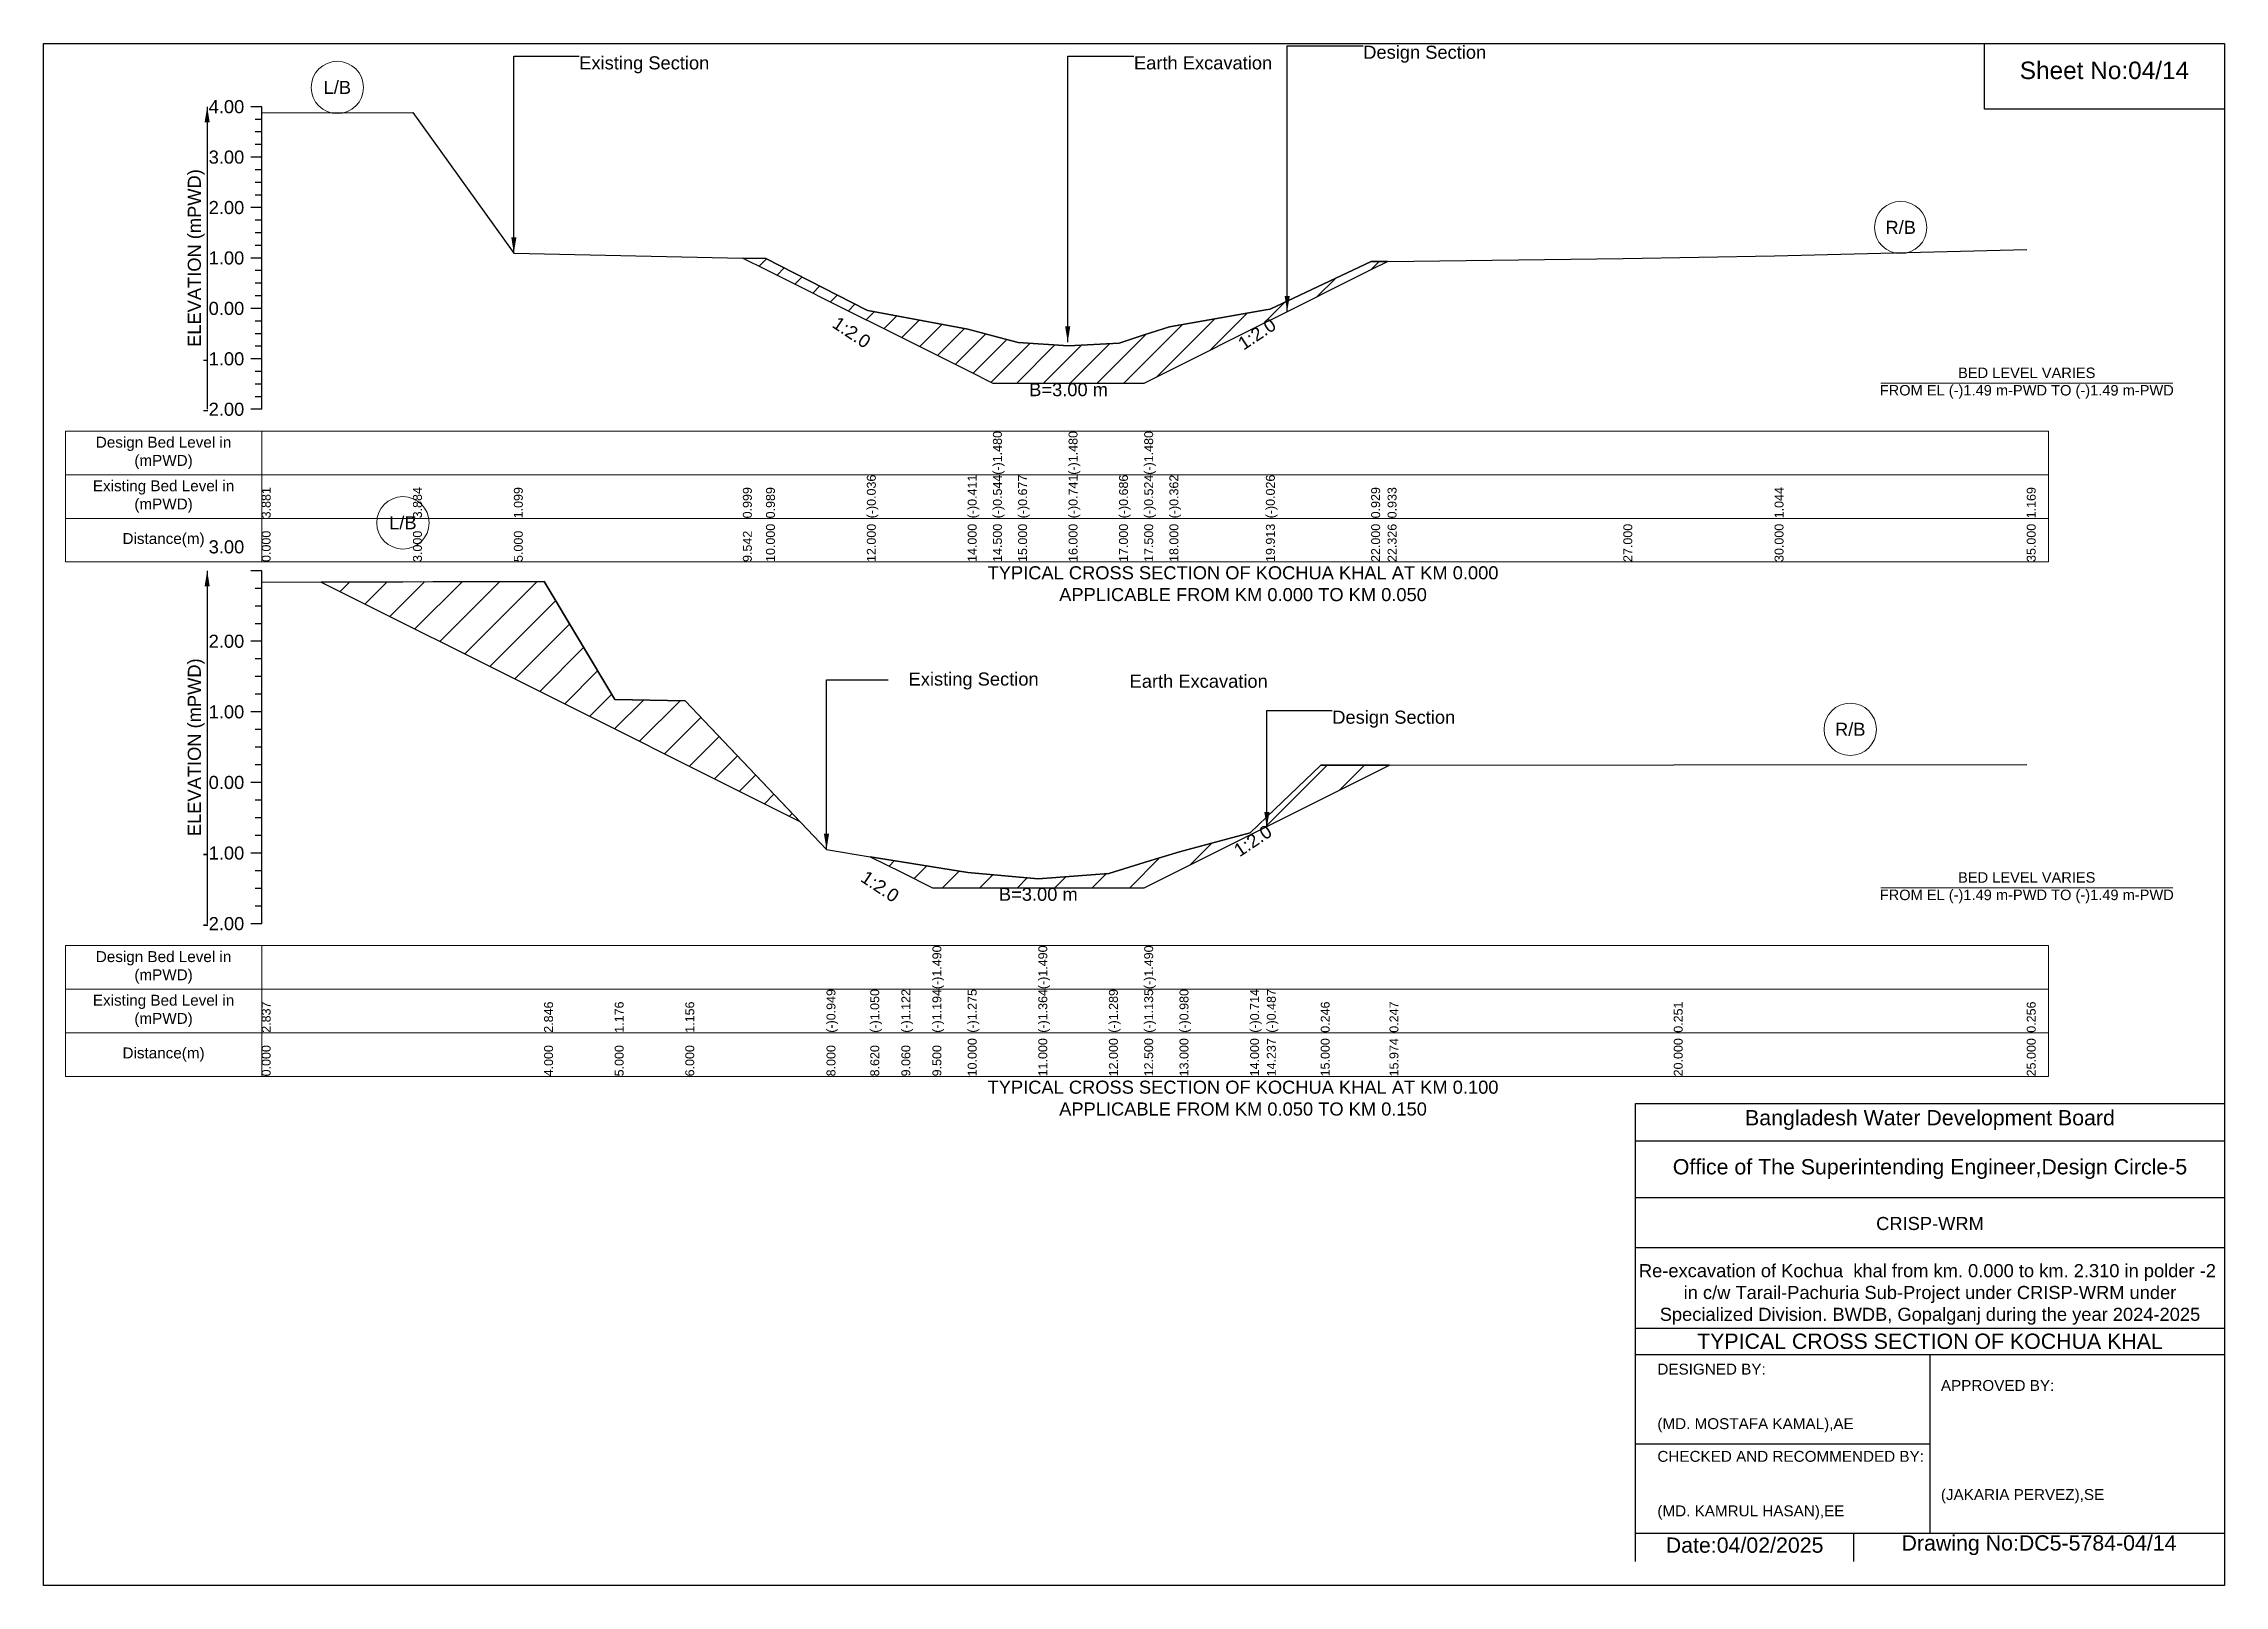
# Model space of a CAD drawing. Header units: inches. Extents: x 91000 to 258000, y -5743 to 6664.
# Drawn here: x 130000 to 138000, y -5743 to -87 of the extents above; entities that cross this region are included whole.
import ezdxf

# ---------------------------------------------------------------- set-up
doc = ezdxf.new("R2010")
doc.units = ezdxf.units.IN
doc.header["$LTSCALE"] = 7
doc.header["$MEASUREMENT"] = 0
for name, color, linetype, lineweight in [('Cross section Data Border', 7, 'Continuous', 9), ('Cross Section Labels', 7, 'Continuous', 9), ('Existing_Bed_Level for Xsection', 7, 'Continuous', 25)]:
    doc.layers.add(name, color=color, linetype=linetype, lineweight=lineweight)
doc.styles.get("Standard").update_dxf_attribs({"font": 'arial.ttf'})
doc.dimstyles.get("Standard").update_dxf_attribs({"dimtxt": 0.18, "dimasz": 0.18, "dimexe": 0.18, "dimexo": 0.0625, "dimgap": 0.09, "dimtad": 0, "dimtih": 1, "dimtoh": 1, "dimdec": 4, "dimzin": 0, "dimdsep": 46, "dimtxsty": 'Standard', "dimcen": 0.09, "dimadec": 0, "dimazin": 0, "dimtfac": 1, "dimtdec": 4, "dimtofl": 0, "dimtmove": 0, "dimatfit": 3, "dimfxl": 1, "dimtolj": 1, "dimtzin": 0, "dimarcsym": 0})
pattern_1 = [(45, (0, -87.28), (-68.677746, 68.677746), [])]

msp = doc.modelspace()

# ---------------------------------------------------------------- texts
at = {"attachment_point": 5}
for s, insert, char_height in [('Sheet No:04/14', (137560, -185.8), 64), ('Bangladesh Water Development Board', (136920, -4036), 56), ('Office of The Superintending Engineer,Design Circle-5', (136920, -4216), 56)]:
    msp.add_mtext(s, dxfattribs=dict(at, insert=insert, char_height=char_height))
for s, insert, char_height, width, attachment_point in [('CRISP-WRM', (136920, -4416), 48, 2240, 5), ('Re-excavation of Kochua  khal from km. 0.000 to km. 2.310 in polder -2  in c/w Tarail-Pachuria Sub-Project under CRISP-WRM under Specialized Division. BWDB, Gopalganj during the year 2024-2025', (136920, -4676), 48, 2160, 5), ('TYPICAL CROSS SECTION OF KOCHUA KHAL', (136920, -4848), 56, 2240, 5), ('DESIGNED BY:^J^J^J(MD. MOSTAFA KAMAL),AE', (135920, -5056), 40, 1120, 4), ('APPROVED BY:^J^J^J^J^J^J(JAKARIA PERVEZ),SE', (136960, -5216), 40, 1120, 4), ('CHECKED AND RECOMMENDED BY:^J^J^J(MD. KAMRUL HASAN),EE', (135920, -5376), 40, 1120, 4), ('Date:04/02/2025', (136240, -5596), 56, 1120, 5), ('Drawing No:DC5-5784-04/14', (137320, -5596), 56, 1760, 5)]:
    msp.add_mtext(s, dxfattribs=dict(insert=insert, char_height=char_height, width=width, attachment_point=attachment_point))
at = {"layer": 'Cross section Data Border', "char_height": 40, "width": 640, "attachment_point": 5}
for s, insert in [('Design Bed Level in (mPWD)', (130440, -1588.9)), ('Existing Bed Level in (mPWD)', (130440, -1748.9)), ('Distance(m)', (130440, -1908.9)), ('Design Bed Level in (mPWD)', (130440, -3476)), ('Existing Bed Level in (mPWD)', (130440, -3636)), ('Distance(m)', (130440, -3796))]:
    msp.add_mtext(s, dxfattribs=dict(at, insert=insert))
at = {"layer": 'Cross Section Labels'}
for s, insert, char_height, attachment_point in [('Existing Section', (131965, -133.9), 48, 1), ('Earth Excavation', (134000, -133.9), 48, 1), ('Design Section', (134841, -94.9), 48, 1), ('L/B', (131077.5, -248.2), 48, 5), ('R/B', (136812.5, -761.7), 48, 5), ('BED LEVEL VARIES ^JFROM EL (-)1.49 m-PWD TO (-)1.49 m-PWD', (137275, -1332.7), 38.4, 5), ('B=3.00 m', (133760, -1332.7), 48, 2), ('L/B', (131318, -1845.3), 48, 5), ('TYPICAL CROSS SECTION OF KOCHUA KHAL AT KM 0.000^JAPPLICABLE FROM KM 0.000 TO KM 0.050', (134400, -2068.9), 48, 5), ('Existing Section', (133173.2, -2394.4), 48, 1), ('Earth Excavation', (133983.8, -2402.3), 48, 1), ('Design Section', (134727.4, -2534.3), 48, 1), ('R/B', (136627.5, -2602.9), 48, 5), ('B=3.00 m', (133649, -3183.9), 48, 2), ('BED LEVEL VARIES ^JFROM EL (-)1.49 m-PWD TO (-)1.49 m-PWD', (137275, -3183.9), 38.4, 5), ('TYPICAL CROSS SECTION OF KOCHUA KHAL AT KM 0.100^JAPPLICABLE FROM KM 0.050 TO KM 0.150', (134400, -3956), 48, 5)]:
    msp.add_mtext(s, dxfattribs=dict(at, insert=insert, char_height=char_height, attachment_point=attachment_point))
at = {"layer": 'Cross Section Labels', "char_height": 48, "attachment_point": 2}
for insert, rotation in [((132977.6, -1126.5), 326.30993), ((134437.6, -1132.6), 33.69007), ((134422.6, -2991.4), 33.69007), ((133081.8, -3159.3), 326.30993)]:
    msp.add_mtext('1:2.0', dxfattribs=dict(at, insert=insert, rotation=rotation))
at = {"layer": 'Existing_Bed_Level for Xsection', "char_height": 48, "attachment_point": 6}
for s, insert in [('4.00', (130736, -318.9)), ('3.00', (130736, -503.9)), ('2.00', (130736, -688.9)), ('1.00', (130736, -873.9)), ('0.00', (130736, -1058.9)), ('-1.00', (130736, -1243.9)), ('-2.00', (130736, -1428.9)), ('3.00', (130736, -1933.7)), ('2.00', (130736, -2280)), ('1.00', (130736, -2539)), ('0.00', (130736, -2798)), ('-1.00', (130736, -3057)), ('-2.00', (130736, -3316))]:
    msp.add_mtext(s, dxfattribs=dict(at, insert=insert))
at = {"layer": 'Existing_Bed_Level for Xsection', "rotation": 90}
for s, insert, char_height, attachment_point in [('ELEVATION (mPWD)', (130560, -873.9), 48, 5), ('(-)1.480', (133482.5, -1668.9), 32.8, 1), ('(-)1.480', (133760, -1668.9), 32.8, 1), ('(-)1.480', (134037.5, -1668.9), 32.8, 1), ('(-)0.036', (133020, -1828.9), 32.8, 1), ('(-)0.411', (133390, -1828.9), 32.8, 1), ('(-)0.544', (133482.5, -1828.9), 32.8, 1), ('(-)0.677', (133575, -1828.9), 32.8, 1), ('(-)0.741', (133760, -1828.9), 32.8, 1), ('(-)0.686', (133945, -1828.9), 32.8, 1), ('(-)0.524', (134037.5, -1828.9), 32.8, 1), ('(-)0.362', (134130, -1828.9), 32.8, 1), ('(-)0.026', (134483.9, -1828.9), 32.8, 1), ('3.881', (130800, -1828.9), 32.8, 1), ('3.884', (131355, -1828.9), 32.8, 1), ('1.099', (131725, -1828.9), 32.8, 1), ('0.999', (132565.2, -1828.9), 32.8, 1), ('0.989', (132650, -1828.9), 32.8, 1), ('0.929', (134870, -1828.9), 32.8, 1), ('0.933', (134930.3, -1828.9), 32.8, 1), ('1.044', (136350, -1828.9), 32.8, 1), ('1.169', (137275, -1828.9), 32.8, 1), ('0.000', (130800, -1988.9), 32.8, 1), ('3.000', (131355, -1988.9), 32.8, 1), ('5.000', (131725, -1988.9), 32.8, 1), ('9.542', (132565.2, -1988.9), 32.8, 1), ('10.000', (132650, -1988.9), 32.8, 1), ('12.000', (133020, -1988.9), 32.8, 1), ('14.000', (133390, -1988.9), 32.8, 1), ('14.500', (133482.5, -1988.9), 32.8, 1), ('15.000', (133575, -1988.9), 32.8, 1), ('16.000', (133760, -1988.9), 32.8, 1), ('17.000', (133945, -1988.9), 32.8, 1), ('17.500', (134037.5, -1988.9), 32.8, 1), ('18.000', (134130, -1988.9), 32.8, 1), ('19.913', (134483.9, -1988.9), 32.8, 1), ('22.000', (134870, -1988.9), 32.8, 1), ('22.326', (134930.3, -1988.9), 32.8, 1), ('27.000', (135795, -1988.9), 32.8, 1), ('30.000', (136350, -1988.9), 32.8, 1), ('35.000', (137275, -1988.9), 32.8, 1), ('ELEVATION (mPWD)', (130560, -2668.5), 48, 5), ('(-)1.490', (133260.5, -3556), 32.8, 1), ('(-)1.490', (133649, -3556), 32.8, 1), ('(-)1.490', (134037.5, -3556), 32.8, 1), ('(-)0.949', (132872, -3716), 32.8, 1), ('(-)1.050', (133032.6, -3716), 32.8, 1), ('(-)1.122', (133146.6, -3716), 32.8, 1), ('(-)1.194', (133260.5, -3716), 32.8, 1), ('(-)1.275', (133390, -3716), 32.8, 1), ('(-)1.364', (133649, -3716), 32.8, 1), ('(-)1.289', (133908, -3716), 32.8, 1), ('(-)1.135', (134037.5, -3716), 32.8, 1), ('(-)0.980', (134167, -3716), 32.8, 1), ('(-)0.714', (134426, -3716), 32.8, 1), ('(-)0.487', (134487.4, -3716), 32.8, 1), ('2.837', (130800, -3716), 32.8, 1), ('2.846', (131836, -3716), 32.8, 1), ('1.176', (132095, -3716), 32.8, 1), ('1.156', (132354, -3716), 32.8, 1), ('0.246', (134685, -3716), 32.8, 1), ('0.247', (134937.3, -3716), 32.8, 1), ('0.251', (135980, -3716), 32.8, 1), ('0.256', (137275, -3716), 32.8, 1), ('10.000', (133390, -3876), 32.8, 1), ('11.000', (133649, -3876), 32.8, 1), ('12.000', (133908, -3876), 32.8, 1), ('12.500', (134037.5, -3876), 32.8, 1), ('13.000', (134167, -3876), 32.8, 1), ('14.000', (134426, -3876), 32.8, 1), ('14.237', (134487.4, -3876), 32.8, 1), ('15.000', (134685, -3876), 32.8, 1), ('15.974', (134937.3, -3876), 32.8, 1), ('20.000', (135980, -3876), 32.8, 1), ('25.000', (137275, -3876), 32.8, 1), ('0.000', (130800, -3876), 32.8, 1), ('4.000', (131836, -3876), 32.8, 1), ('5.000', (132095, -3876), 32.8, 1), ('6.000', (132354, -3876), 32.8, 1), ('8.000', (132872, -3876), 32.8, 1), ('8.620', (133032.6, -3876), 32.8, 1), ('9.060', (133146.6, -3876), 32.8, 1), ('9.500', (133260.5, -3876), 32.8, 1)]:
    msp.add_mtext(s, dxfattribs=dict(at, insert=insert, char_height=char_height, attachment_point=attachment_point))

# ---------------------------------------------------------------- hatches: boundary and pattern name
at = {"layer": 'Existing_Bed_Level for Xsection'}
h = msp.add_hatch(dxfattribs=at)
h.set_pattern_fill('ANSI31', color=256, scale=555, style=0)
h.paths.add_polyline_path([(132565.2, -874.1), (132650, -916.5), (133020, -1101.5), (133023.9, -1103.4), (133390, -1286.5), (133482.5, -1332.7), (133575, -1332.7), (133760, -1332.7), (133945, -1332.7), (134037.5, -1332.7), (134130, -1286.5), (134483.9, -1109.5), (134500, -1101.5), (134870, -916.5), (134930.3, -886.3), (134870, -887), (134500, -1061), (134483.9, -1063.8), (134130, -1125.9), (134037.5, -1155.9), (133945, -1185.8), (133760, -1196), (133575, -1184.2), (133482.5, -1159.6), (133390, -1135), (133023.9, -1066.3), (133020, -1065.6), (132650, -876)])
h = msp.add_hatch(dxfattribs=at)
h.set_pattern_fill('ANSI31', color=256, scale=777, style=0)
h.set_pattern_definition(pattern_1)
h.paths.add_polyline_path([(131018.1, -2062.7), (131836, -2471.7), (132095, -2601.2), (132354, -2730.7), (132774, -2940.7), (132354, -2498.6), (132095, -2493.4), (131836, -2060.9)])
h = msp.add_hatch(dxfattribs=at)
h.set_pattern_fill('ANSI31', color=256, scale=777, style=0)
h.set_pattern_definition(pattern_1)
h.paths.add_polyline_path([(133032.6, -3070), (133146.6, -3126.9), (133260.5, -3183.9), (133390, -3183.9), (133649, -3183.9), (133908, -3183.9), (134037.5, -3183.9), (134167, -3119.2), (134426, -2989.7), (134487.4, -2959), (134685, -2860.2), (134937.3, -2734), (134685, -2734.3), (134487.4, -2924), (134426, -2982.9), (134167, -3051.8), (134037.5, -3091.8), (133908, -3131.9), (133649, -3151.3), (133390, -3128.2), (133260.5, -3107.1), (133146.6, -3088.6)])

# ---------------------------------------------------------------- linework, layer by layer
for points in [[(130000, -87.3), (138000, -87.3), (138000, -5743.3), (130000, -5743.3)], [(137120, -87.3), (138000, -87.3), (138000, -327.3), (137120, -327.3)]]:
    msp.add_lwpolyline(points, close=True)
for points in [[(135840, -5656), (135840, -3976), (138000, -3976)], [(135840, -4112), (138000, -4112)], [(135840, -4320), (138000, -4320)], [(135840, -4504), (138000, -4504)], [(135840, -4800), (138000, -4800)], [(135840, -4896), (138000, -4896)], [(136920, -4896), (136920, -5552)], [(135840, -5224), (136920, -5224)], [(135840, -5552), (138000, -5552)], [(136640, -5552), (136640, -5656)]]:
    msp.add_lwpolyline(points)
at = {"layer": 'Cross section Data Border'}
for points in [[(130080, -1508.9), (137355, -1508.9), (137355, -1988.9), (130080, -1988.9)], [(130080, -3396), (137355, -3396), (137355, -3876), (130080, -3876)]]:
    msp.add_lwpolyline(points, close=True, dxfattribs=at)
for points in [[(130800, -1508.9), (130800, -1988.9)], [(130080, -1668.9), (137355, -1668.9)], [(130080, -1828.9), (137355, -1828.9)], [(130800, -3396), (130800, -3876)], [(130080, -3556), (137355, -3556)], [(130080, -3716), (137355, -3716)]]:
    msp.add_lwpolyline(points, dxfattribs=at)
at = {"layer": 'Cross Section Labels'}
for points in [[(136739.2, -1332.7), (137810.8, -1332.7)], [(136739.2, -3183.9), (137810.8, -3183.9)]]:
    msp.add_lwpolyline(points, dxfattribs=at)
for centre in [(131077.5, -248.2), (136812.5, -761.7), (131318, -1845.3), (136627.5, -2602.9)]:
    msp.add_circle(centre, 96, dxfattribs=at)
at = {"layer": 'Existing_Bed_Level for Xsection'}
for points in [[(130800, -318.9), (130760, -318.9)], [(130800, -1428.9), (130800, -1243.9), (130800, -1058.9), (130800, -873.9), (130800, -688.9), (130800, -503.9), (130800, -318.9)], [(130800, -365.2), (130776, -365.2)], [(130800, -340.9), (131355, -340.4), (131725, -855.6), (132565.2, -874.1), (132650, -876), (133020, -1065.6), (133023.9, -1066.3), (133390, -1135), (133482.5, -1159.6), (133482.5, -1159.6), (133575, -1184.2), (133760, -1196), (133760, -1196), (133945, -1185.8), (134037.5, -1155.9), (134037.5, -1155.9), (134130, -1125.9), (134483.9, -1063.8), (134500, -1061), (134870, -887), (134930.3, -886.3), (135795, -876), (136350, -865.8), (137275, -842.6)], [(130800, -411.4), (130776, -411.4)], [(130800, -457.7), (130776, -457.7)], [(130800, -503.9), (130760, -503.9)], [(130800, -550.2), (130776, -550.2)], [(130800, -596.4), (130776, -596.4)], [(130800, -688.9), (130760, -688.9)], [(130800, -642.7), (130776, -642.7)], [(130800, -735.2), (130776, -735.2)], [(130800, -781.4), (130776, -781.4)], [(130800, -873.9), (130760, -873.9)], [(130800, -827.7), (130776, -827.7)], [(130800, -920.2), (130776, -920.2)], [(130800, -966.4), (130776, -966.4)], [(130800, -1012.7), (130776, -1012.7)], [(130800, -1058.9), (130760, -1058.9)], [(130800, -1105.2), (130776, -1105.2)], [(130800, -1151.4), (130776, -1151.4)], [(130800, -1197.7), (130776, -1197.7)], [(130800, -1243.9), (130760, -1243.9)], [(130800, -1290.2), (130776, -1290.2)], [(130800, -1336.4), (130776, -1336.4)], [(130800, -1428.9), (130760, -1428.9)], [(130800, -1382.7), (130776, -1382.7)], [(130800, -2021), (130760, -2021)], [(130800, -3316), (130800, -3057), (130800, -2798), (130800, -2539), (130800, -2280), (130800, -2021)], [(130800, -2063.2), (131836, -2060.9), (132095, -2493.4), (132354, -2498.6), (132872, -3043.8), (133032.6, -3070), (133146.6, -3088.6), (133260.5, -3107.1), (133260.5, -3107.1), (133390, -3128.2), (133649, -3151.3), (133649, -3151.3), (133908, -3131.9), (134037.5, -3091.8), (134037.5, -3091.8), (134167, -3051.8), (134426, -2982.9), (134487.4, -2924), (134685, -2734.3), (134937.3, -2734), (135980, -2733), (137275, -2731.7)], [(130800, -2085.8), (130776, -2085.8)], [(130800, -2150.5), (130776, -2150.5)], [(130800, -2215.3), (130776, -2215.3)], [(130800, -2280), (130760, -2280)], [(130800, -2344.8), (130776, -2344.8)], [(130800, -2409.5), (130776, -2409.5)], [(130800, -2474.3), (130776, -2474.3)], [(130800, -2539), (130760, -2539)], [(130800, -2603.8), (130776, -2603.8)], [(130800, -2668.5), (130776, -2668.5)], [(130800, -2798), (130760, -2798)], [(130800, -2733.3), (130776, -2733.3)], [(130800, -2862.8), (130776, -2862.8)], [(130800, -2927.5), (130776, -2927.5)], [(130800, -2992.3), (130776, -2992.3)], [(130800, -3057), (130760, -3057)], [(130800, -3121.8), (130776, -3121.8)], [(130800, -3186.5), (130776, -3186.5)], [(130800, -3251.3), (130776, -3251.3)], [(130800, -3316), (130760, -3316)]]:
    msp.add_lwpolyline(points, dxfattribs=at)
for points in [[(132565.2, -874.1), (132650, -916.5), (133020, -1101.5), (133023.9, -1103.4), (133390, -1286.5), (133482.5, -1332.7), (133482.5, -1332.7), (133575, -1332.7), (133760, -1332.7), (133760, -1332.7), (133945, -1332.7), (134037.5, -1332.7), (134037.5, -1332.7), (134130, -1286.5), (134483.9, -1109.5), (134500, -1101.5), (134870, -916.5), (134930.3, -886.3), (134930.3, -886.3), (134930.3, -886.3), (134870, -887), (134500, -1061), (134483.9, -1063.8), (134130, -1125.9), (134037.5, -1155.9), (134037.5, -1155.9), (133945, -1185.8), (133760, -1196), (133760, -1196), (133575, -1184.2), (133482.5, -1159.6), (133482.5, -1159.6), (133390, -1135), (133023.9, -1066.3), (133020, -1065.6), (132650, -876)], [(131018.1, -2062.7), (131836, -2471.7), (132095, -2601.2), (132354, -2730.7), (132774, -2940.7), (132354, -2498.6), (132095, -2493.4), (131836, -2060.9)], [(133032.6, -3070), (133032.6, -3070), (133146.6, -3126.9), (133260.5, -3183.9), (133260.5, -3183.9), (133390, -3183.9), (133649, -3183.9), (133649, -3183.9), (133908, -3183.9), (134037.5, -3183.9), (134037.5, -3183.9), (134167, -3119.2), (134426, -2989.7), (134487.4, -2959), (134685, -2860.2), (134937.3, -2734), (134685, -2734.3), (134487.4, -2924), (134426, -2982.9), (134167, -3051.8), (134037.5, -3091.8), (134037.5, -3091.8), (133908, -3131.9), (133649, -3151.3), (133649, -3151.3), (133390, -3128.2), (133260.5, -3107.1), (133260.5, -3107.1), (133146.6, -3088.6), (133032.6, -3070)]]:
    msp.add_lwpolyline(points, close=True, dxfattribs=at)

msp.set_redraw_order([(e.dxf.handle, doc.entitydb.next_handle()) for e in msp.query("TEXT MTEXT ATTDEF DIMENSION ARC_DIMENSION")])  # texts and dimensions are drawn at this point

# ---------------------------------------------------------------- leaders
at = {"layer": 'Cross Section Labels', "annotation_type": 0, "has_hookline": 1, "hookline_direction": 0}
for points, text_width in [([(131725, -855.6), (131725, -133.9), (131964.9, -133.9)], 467.2), ([(133756.8, -1182.2), (133756.8, -133.9), (133999.9, -133.9)], 497), ([(134562, -1070.5), (134562, -94.9), (134840.9, -94.9)], 441.2), ([(132872, -3043.8), (132872, -2420.8), (133098.4, -2420.8)], 467.2), ([(134487.4, -2963.5), (134487.4, -2534.3), (134727.3, -2534.3)], 441.2)]:
    msp.add_leader(points, dimstyle='Standard', override={"dimasz": 57.6}, dxfattribs=dict(at, text_width=text_width))
at = {"layer": 'Existing_Bed_Level for Xsection'}
for points in [[(130600, -318.9), (130600, -1428.9)], [(130600, -2021), (130600, -3316)]]:
    msp.add_leader(points, dimstyle='Standard', override={"dimasz": 57.6}, dxfattribs=at)

doc.saveas('drawing.dxf')
